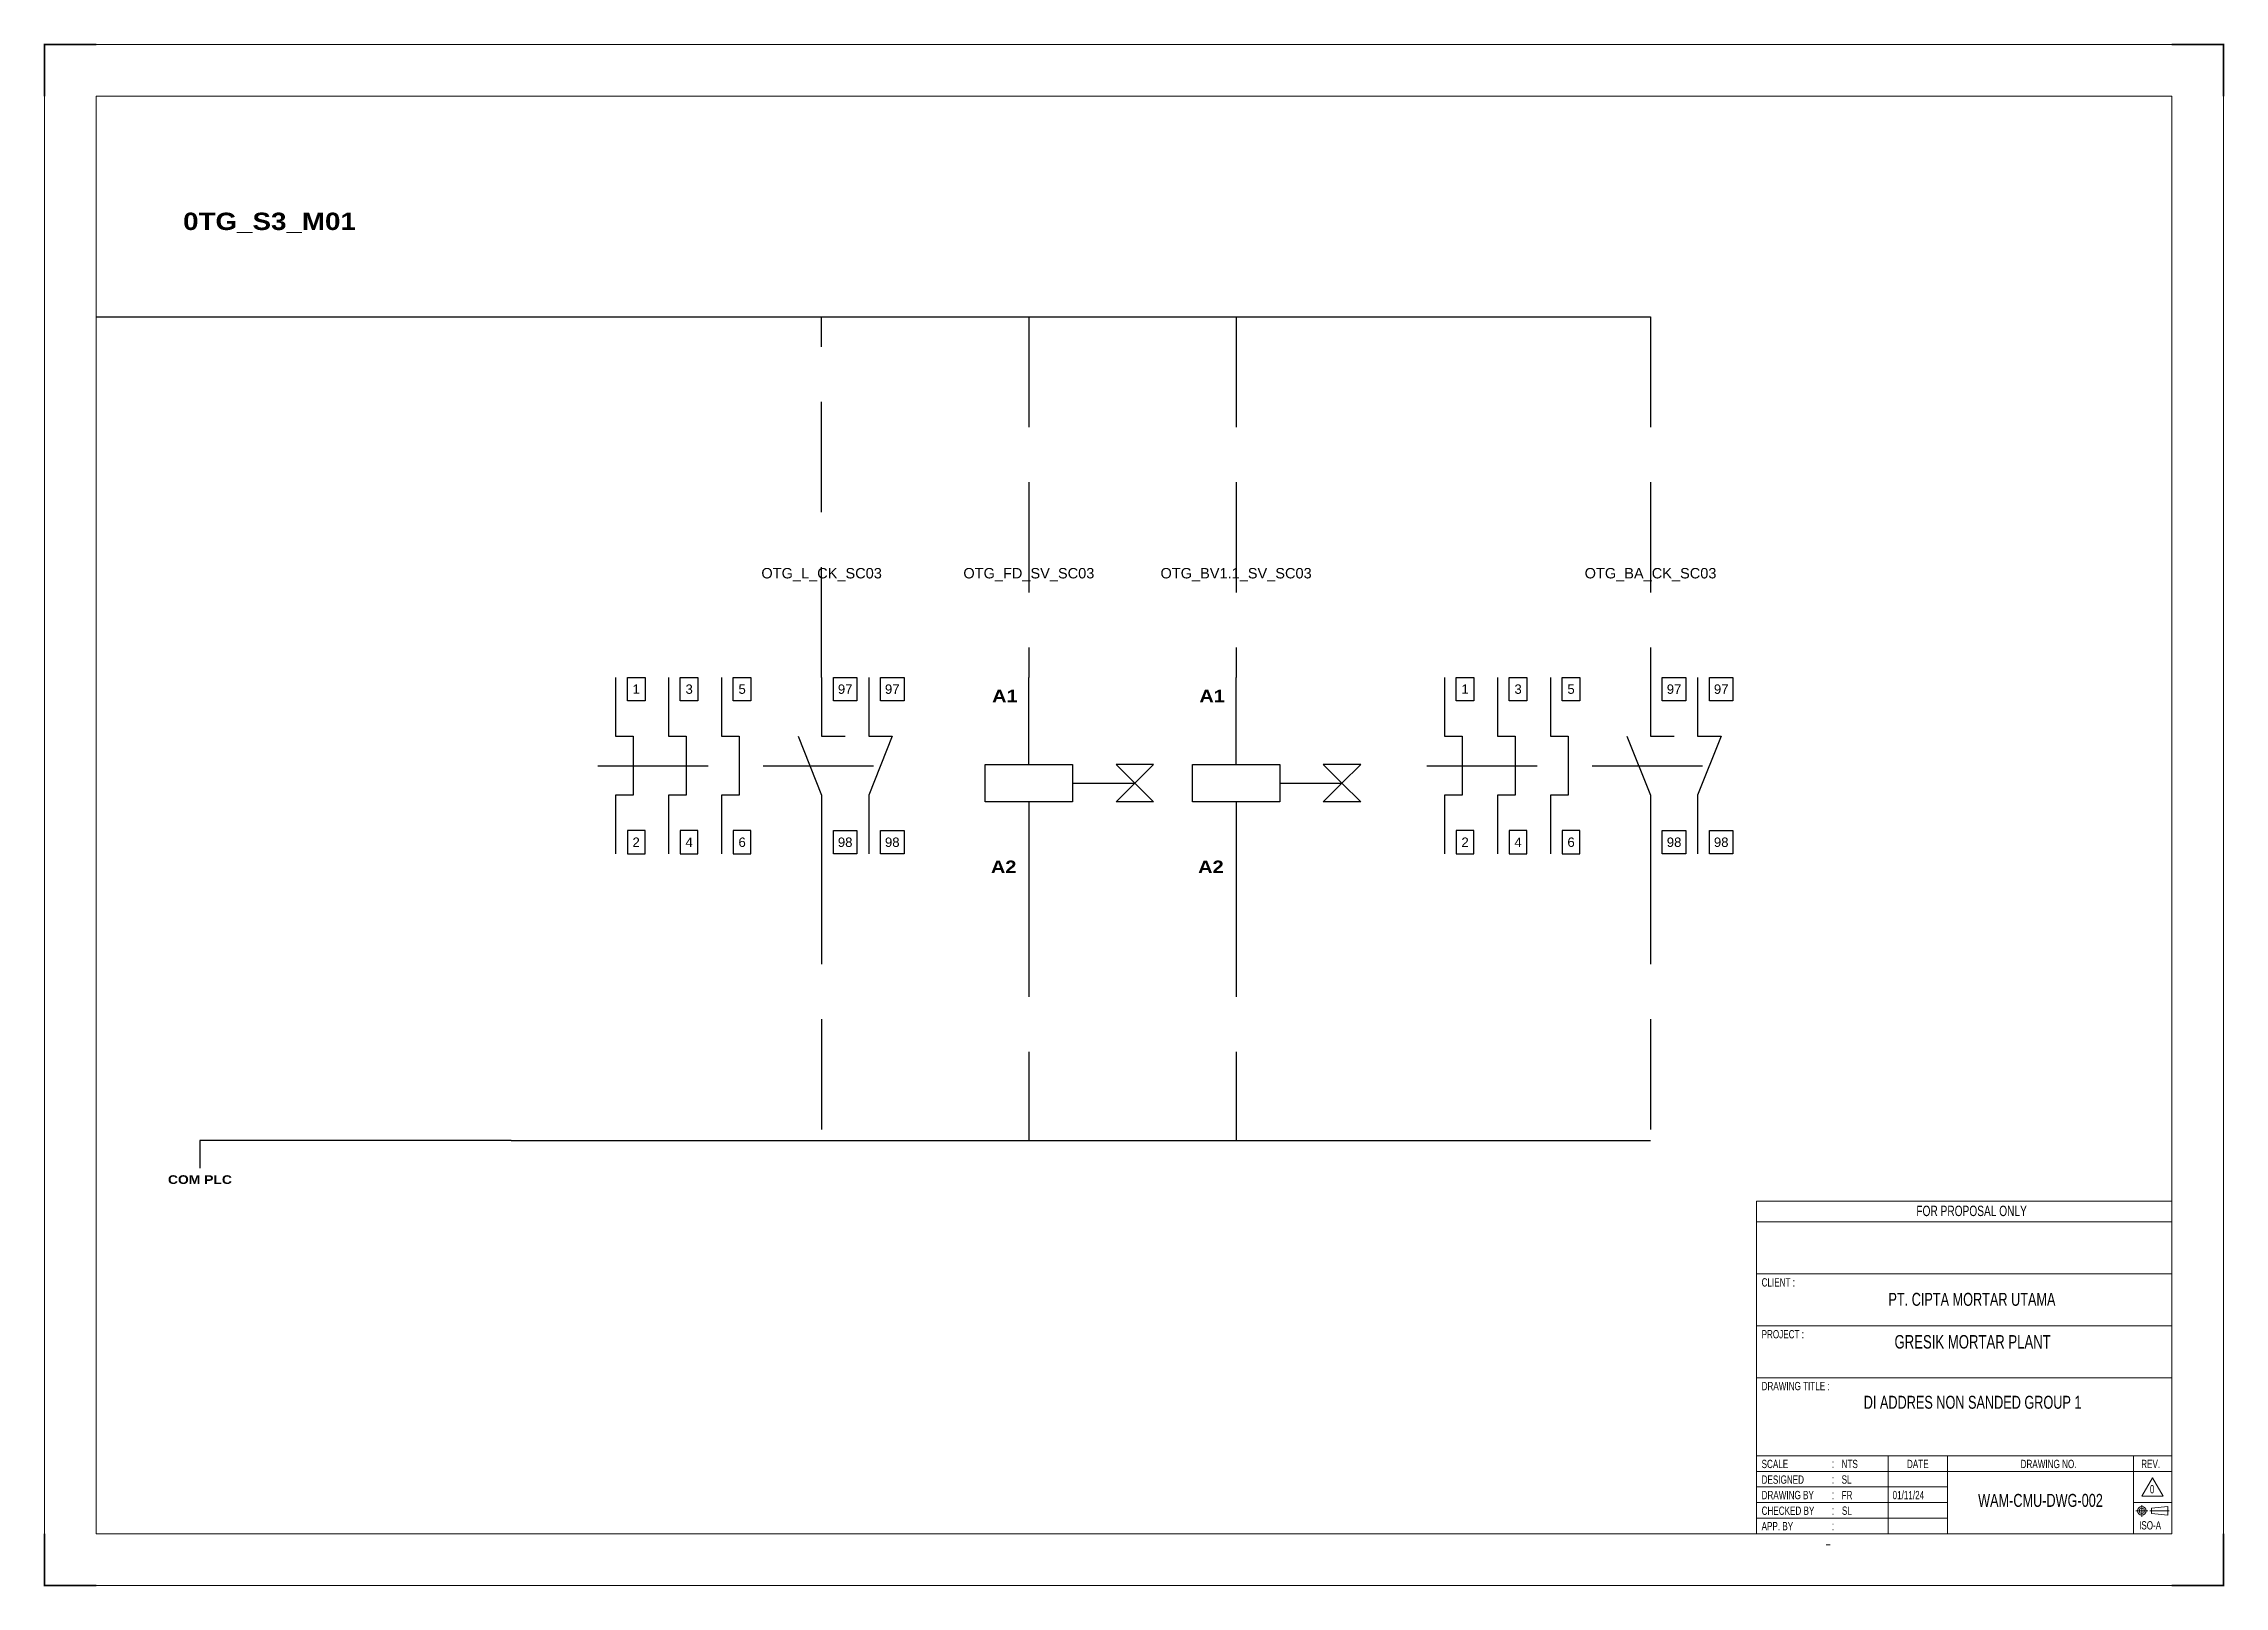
# Model space of a CAD drawing. Header units: centimetres. Extents: x -6233 to 67854, y 107 to 55669.
# Drawn here: x 61571 to 67854, y 30945 to 35389 of the extents above; entities that cross this region are included whole.
import ezdxf
from ezdxf.enums import TextEntityAlignment as Align

# ---------------------------------------------------------------- set-up
doc = ezdxf.new("R2010")
doc.units = ezdxf.units.CM
doc.header["$LTSCALE"] = 25.4
doc.linetypes.add('CENTER', pattern=[2, 1.25, -0.25, 0.25, -0.25])
doc.linetypes.add('HIDDEN', pattern=[0.375, 0.25, -0.125])
for name, color, linetype in [('1', 7, 'Continuous'), ('Etiket-Line-L', 7, 'Continuous'), ('EtIket-Line-S', 2, 'Continuous'), ('Etiket-Text-List0', 2, 'Continuous'), ('Etiket-Text-List1', 3, 'Continuous'), ('Etiket-Text-List2', 1, 'Continuous')]:
    doc.layers.add(name, color=color, linetype=linetype)
for name, color, linetype, lineweight in [('Center_line', 2, 'CENTER', 5), ('Etiket', 7, 'Continuous', 5), ('Object', 4, 'Continuous', 25)]:
    doc.layers.add(name, color=color, linetype=linetype, lineweight=lineweight)
doc.styles.add('Bold', font='ariblk.ttf', dxfattribs={"height": 25.4})
doc.styles.add('DIM', font='romans', dxfattribs={"height": 6.096})
doc.styles.get("Standard").update_dxf_attribs({"font": 'arial.ttf', "height": 25.4})

msp = doc.modelspace()

# ---------------------------------------------------------------- texts
at = {"ltscale": 500, "style": 'Bold'}
msp.add_text('0TG_S3_M01', height=50, dxfattribs=at).set_placement((61973.1, 34852.3))
at = {"ltscale": 50}
for s, p in [('OTG_L_CK_SC03', (63812.6, 33863.7)), ('OTG_FD_SV_SC03', (64409.6, 33863.7)), ('OTG_BV1.1_SV_SC03', (65006.6, 33863.7)), ('OTG_BA_CK_SC03', (66200.6, 33863.7))]:
    msp.add_text(s, height=30, dxfattribs=at).set_placement(p, align=Align.MIDDLE_CENTER)
at = {"ltscale": 500}
for s, height, p in [('1', 27.1, (63278.3, 33529.8)), ('3', 27.1, (63431, 33529.8)), ('5', 27.1, (63583.6, 33529.8)), ('97', 27.13, (63880.4, 33529.8)), ('97', 27.13, (64016.1, 33529.8)), ('1', 27.1, (65666.3, 33529.8)), ('3', 27.1, (65819, 33529.8)), ('5', 27.1, (65971.6, 33529.8)), ('97', 27.13, (66268.4, 33529.8)), ('97', 27.13, (66404.1, 33529.8)), ('2', 27.1, (63278.3, 33088.8)), ('4', 27.1, (63431, 33088.8)), ('6', 27.1, (63583.6, 33088.8)), ('98', 27.13, (63880.4, 33088.8)), ('98', 27.13, (64016.1, 33088.8)), ('2', 27.1, (65666.3, 33088.8)), ('4', 27.1, (65819, 33088.8)), ('6', 27.1, (65971.6, 33088.8)), ('98', 27.13, (66268.4, 33088.8)), ('98', 27.13, (66404.1, 33088.8))]:
    msp.add_text(s, height=height, dxfattribs=at).set_placement(p, align=Align.MIDDLE_CENTER)
at = {"ltscale": 500, "style": 'Bold'}
for p in [(64377.2, 33527.8), (64974.2, 33527.8)]:
    msp.add_text('A1', height=35.9, dxfattribs=at).set_placement(p, align=Align.TOP_RIGHT)
for p in [(64373.7, 32989.3), (64970.7, 32989.3)]:
    msp.add_text('A2', height=35.9, dxfattribs=at).set_placement(p, align=Align.BOTTOM_RIGHT)
at = {"ltscale": 50, "style": 'Bold'}
msp.add_text('COM PLC', height=25, dxfattribs=at).set_placement((62021.6, 32129.5), align=Align.TOP_CENTER)

# ---------------------------------------------------------------- blocks, each defined once
blk = doc.blocks.new('x5 Out Line')
at = {"const_width": 0.3}
for points in [[(9.65, 286.71), (0, 286.71), (0, 277.06)], [(405.45, 277.06), (405.45, 286.71), (395.8, 286.71)], [(0, 9.65), (0, 0), (9.65, 0)], [(405.45, 9.65), (405.45, 0), (395.8, 0)]]:
    blk.add_lwpolyline(points, dxfattribs=at)
at = {"lineweight": 15}
blk.add_lwpolyline([(395.8, 9.65), (395.8, 277.06), (9.65, 277.06), (9.65, 9.65)], close=True, dxfattribs=at)
at = {"layer": 'EtIket-Line-S', "lineweight": 9, "ltscale": 0.5}
blk.add_lwpolyline([(0, 0), (405.45, 0), (405.45, 286.71), (0, 286.71)], close=True, dxfattribs=at)
blk = doc.blocks.new('A$C6CDB76E5')
at = {"lineweight": 15}
for p, q in [((-196.2, 0), (-196.2, 157.1)), ((-196.2, 157.1), (0, 157.1)), ((0, 0), (0, 157.1)), ((-196.2, 147.3), (0, 147.3)), ((-196.2, 122.8), (0, 122.8)), ((-196.2, 98.2), (0, 98.2)), ((-196.2, 73.7), (0, 73.7)), ((-196.2, 36.8), (0, 36.8)), ((-134, 0), (-134, 36.8)), ((-105.9, 0), (-105.9, 36.8)), ((-18.1, 0), (-18.1, 36.8)), ((-196.2, 29.4), (0, 29.4)), ((-196.2, 22.1), (-105.9, 22.1)), ((-196.2, 14.7), (-105.9, 14.7)), ((-18.1, 14.7), (0, 14.7)), ((-196.2, 7.4), (-105.9, 7.4))]:
    blk.add_line(p, q, dxfattribs=at)
at = {"layer": 'Center_line', "lineweight": 13}
for p, q in [((-16.9, 10.8), (-11.3, 10.8)), ((-14.1, 13.5), (-14.1, 8)), ((-10.3, 10.8), (-1.2, 10.8))]:
    blk.add_line(p, q, dxfattribs=at)
at = {"layer": 'Etiket-Line-L', "lineweight": 15}
for p, q in [((0, 0), (0, 122.6)), ((-196.2, 0), (0, 0))]:
    blk.add_line(p, q, dxfattribs=at)
blk.add_lwpolyline([(-9, 26.4), (-4, 17.7), (-14.1, 17.7)], close=True, dxfattribs=at)
at = {"layer": 'Object', "lineweight": 15}
blk.add_lwpolyline([(-9.5, 9.5), (-1.9, 8.7), (-1.9, 12.8), (-9.5, 12)], close=True, dxfattribs=at)
for radius in [2.03, 1.27]:
    blk.add_circle((-14.1, 10.8), radius, dxfattribs=at)
at = {"layer": '1', "color": 3, "lineweight": 9, "width": 0.7}
blk.add_text('ISO-A', height=3.91, dxfattribs=at).set_placement((-15.4, 2))
at = {"layer": 'Etiket-Text-List0', "lineweight": 13, "width": 0.7}
for s, height, p in [('CLIENT :', 3.92, (-193.8, 116.8)), ('PROJECT :', 3.92, (-193.8, 92.3)), ('DRAWING TITLE :', 3.923, (-193.8, 67.8)), ('SCALE', 3.92, (-193.8, 31)), (':', 4.17, (-160.6, 31)), ('DATE', 3.92, (-125.1, 31)), ('DRAWING NO.', 3.923, (-71.4, 31)), ('REV.', 3.92, (-14.4, 31)), ('DESIGNED', 3.92, (-193.8, 23.6)), (':', 4.17, (-160.6, 23.6)), ('CHECKED BY ', 3.923, (-193.8, 8.9)), ('DRAWING BY', 3.92, (-193.8, 16.3)), (':', 4.17, (-160.6, 16.3)), (':', 4.17, (-160.6, 8.9)), ('APP. BY ', 3.92, (-193.8, 1.6)), (':', 4.17, (-160.6, 1.6))]:
    blk.add_text(s, height=height, dxfattribs=at).set_placement(p)
at = {"layer": 'Etiket-Text-List1', "lineweight": 9, "width": 0.7}
for tag, p in [('1:XXXX', (-156, 31)), ('EN', (-156, 23.6)), ('DD/MM/YY', (-131.3, 23.6)), ('1', (-10.3, 19.1)), ('EN', (-156, 16.3)), ('EN', (-155.8, 8.9)), ('DD/MM/YY', (-131.3, 16.3)), ('DD/MM/YY', (-131.3, 8.9)), ('EN', (-155.7, 1.6)), ('DD/MM/YY', (-131.3, 1.6))]:
    blk.add_attdef(tag, p, '', height=3.92, dxfattribs=at)
at = {"layer": 'Etiket-Text-List2', "lineweight": 13, "width": 0.7}
for tag, height, p in [('FOR FABRICATION', 4.9, (-94.6, 150.1)), ('CLIENT_NAME', 6.13, (-94.1, 107.7)), ('PROJECT_1', 4.9, (-94.1, 87.5)), ('PROJECT_2', 4.9, (-94.1, 79.2)), ('DRAWING_TITLE1', 6.13, (-94.1, 59)), ('DRAWING_TITLE2', 6.13, (-94.1, 49.9)), ('DRAWING_TITLE3', 6.13, (-94.1, 40.1)), ('LDP-X-XXX-AR-01', 6.13, (-62, 12.7))]:
    blk.add_attdef(tag, text='', height=height, dxfattribs=at).set_placement(p, align=Align.CENTER)

# ---------------------------------------------------------------- linework, layer by layer
at = {"color": 146, "ltscale": 50, "true_color": 0x105689}
for p, q in [((61723.1, 34602.3), (62320.1, 34602.3)), ((62320.1, 34602.3), (62917.1, 34602.3)), ((62917.1, 34602.3), (63514.1, 34602.3)), ((63514.1, 34602.3), (64111.1, 34602.3)), ((64111.1, 34602.3), (64708.1, 34602.3)), ((64708.1, 34602.3), (65305.1, 34602.3)), ((65305.1, 34602.3), (65902.1, 34602.3)), ((65902.1, 34602.3), (66200.6, 34602.3)), ((62918.1, 32229.5), (62021.6, 32229.5)), ((62021.6, 32229.5), (62021.6, 32149.5)), ((62918.1, 32229.5), (64113.1, 32229.5)), ((64113.1, 32229.5), (64113.1, 32229.5)), ((64113.1, 32229.5), (65308.1, 32229.5)), ((65308.1, 32229.5), (66200.6, 32229.5))]:
    msp.add_line(p, q, dxfattribs=at)
at = {"color": 146, "linetype": 'HIDDEN', "ltscale": 50, "true_color": 0x105689}
for p, q in [((63812.6, 33563.7), (63812.6, 34602.3)), ((64409.6, 34602.3), (64409.6, 33563.7)), ((65006.6, 34602.3), (65006.6, 33563.7)), ((66200.6, 34602.3), (66200.6, 33563.7)), ((63812.6, 33054.9), (63812.6, 32229.5)), ((66200.6, 33054.9), (66200.6, 32229.5)), ((64409.6, 32961.2), (64409.6, 32229.5)), ((65006.6, 32961.2), (65006.6, 32229.5))]:
    msp.add_line(p, q, dxfattribs=at)
at = {"ltscale": 50}
for p, q in [((63812.6, 33563.7), (63812.6, 33394.1)), ((63948.2, 33563.7), (63948.2, 33394.1)), ((64409.6, 33312.4), (64409.6, 33563.7)), ((65006.6, 33312.4), (65006.6, 33563.7)), ((66200.6, 33563.7), (66200.6, 33394.1)), ((66336.2, 33563.7), (66336.2, 33394.1)), ((63812.6, 33224.5), (63812.6, 33054.9)), ((63948.2, 33224.5), (63948.2, 33054.9)), ((64409.6, 33204.7), (64409.6, 32953.4)), ((65006.6, 33204.7), (65006.6, 32953.4)), ((66200.6, 33224.5), (66200.6, 33054.9)), ((66336.2, 33224.5), (66336.2, 33054.9))]:
    msp.add_line(p, q, dxfattribs=at)
at = {"linetype": 'HIDDEN', "ltscale": 50}
for p, q in [((63168.1, 33309.3), (64117.8, 33309.3)), ((65556.1, 33309.3), (66505.8, 33309.3)), ((64535.2, 33258.6), (64714.7, 33258.6)), ((65132.2, 33258.6), (65311.7, 33258.6))]:
    msp.add_line(p, q, dxfattribs=at)
at = {"color": 1, "ltscale": 50}
for points in [[(63219, 33563.7), (63219, 33394.1), (63269.9, 33394.1), (63269.9, 33224.5), (63219, 33224.5), (63219, 33054.9)], [(63371.6, 33563.7), (63371.6, 33394.1), (63422.5, 33394.1), (63422.5, 33224.5), (63371.6, 33224.5), (63371.6, 33054.9)], [(63524.3, 33563.7), (63524.3, 33394.1), (63575.1, 33394.1), (63575.1, 33224.5), (63524.3, 33224.5), (63524.3, 33054.9)], [(65607, 33563.7), (65607, 33394.1), (65657.9, 33394.1), (65657.9, 33224.5), (65607, 33224.5), (65607, 33054.9)], [(65759.6, 33563.7), (65759.6, 33394.1), (65810.5, 33394.1), (65810.5, 33224.5), (65759.6, 33224.5), (65759.6, 33054.9)], [(65912.3, 33563.7), (65912.3, 33394.1), (65963.1, 33394.1), (65963.1, 33224.5), (65912.3, 33224.5), (65912.3, 33054.9)]]:
    msp.add_lwpolyline(points, dxfattribs=at)
at = {"ltscale": 50}
for points in [[(63252.9, 33563.7), (63303.8, 33563.7), (63303.8, 33495.9), (63252.9, 33495.9)], [(63405.5, 33563.7), (63456.4, 33563.7), (63456.4, 33495.9), (63405.5, 33495.9)], [(63558.2, 33563.7), (63609, 33563.7), (63609, 33495.9), (63558.2, 33495.9)], [(63846.5, 33563.7), (63914.3, 33563.7), (63914.3, 33495.9), (63846.5, 33495.9)], [(63982.1, 33563.7), (64050, 33563.7), (64050, 33495.9), (63982.1, 33495.9)], [(65640.9, 33563.7), (65691.8, 33563.7), (65691.8, 33495.9), (65640.9, 33495.9)], [(65793.5, 33563.7), (65844.4, 33563.7), (65844.4, 33495.9), (65793.5, 33495.9)], [(65946.2, 33563.7), (65997, 33563.7), (65997, 33495.9), (65946.2, 33495.9)], [(66234.5, 33563.7), (66302.3, 33563.7), (66302.3, 33495.9), (66234.5, 33495.9)], [(66370.1, 33563.7), (66438, 33563.7), (66438, 33495.9), (66370.1, 33495.9)], [(64283.9, 33312.4), (64535.2, 33312.4), (64535.2, 33204.7), (64283.9, 33204.7)], [(64714.7, 33258.6), (64768.5, 33312.4), (64660.8, 33312.4)], [(64880.9, 33312.4), (65132.2, 33312.4), (65132.2, 33204.7), (64880.9, 33204.7)], [(65311.7, 33258.6), (65365.5, 33312.4), (65257.8, 33312.4)], [(64714.7, 33258.6), (64768.5, 33204.7), (64660.8, 33204.7)], [(65311.7, 33258.6), (65365.5, 33204.7), (65257.8, 33204.7)], [(63252.9, 33054.9), (63303.8, 33054.9), (63303.8, 33122.8), (63252.9, 33122.8)], [(63405.5, 33054.9), (63456.4, 33054.9), (63456.4, 33122.8), (63405.5, 33122.8)], [(63558.2, 33054.9), (63609, 33054.9), (63609, 33122.8), (63558.2, 33122.8)], [(63846.5, 33122.8), (63914.3, 33122.8), (63914.3, 33054.9), (63846.5, 33054.9)], [(63982.1, 33122.8), (64050, 33122.8), (64050, 33054.9), (63982.1, 33054.9)], [(65640.9, 33054.9), (65691.8, 33054.9), (65691.8, 33122.8), (65640.9, 33122.8)], [(65793.5, 33054.9), (65844.4, 33054.9), (65844.4, 33122.8), (65793.5, 33122.8)], [(65946.2, 33054.9), (65997, 33054.9), (65997, 33122.8), (65946.2, 33122.8)], [(66234.5, 33122.8), (66302.3, 33122.8), (66302.3, 33054.9), (66234.5, 33054.9)], [(66370.1, 33122.8), (66438, 33122.8), (66438, 33054.9), (66370.1, 33054.9)]]:
    msp.add_lwpolyline(points, close=True, dxfattribs=at)
for points in [[(63744.7, 33394.1), (63812.6, 33224.5)], [(63812.6, 33394.1), (63880.4, 33394.1)], [(63948.2, 33394.1), (64016.1, 33394.1), (63948.2, 33224.5)], [(66132.7, 33394.1), (66200.6, 33224.5)], [(66200.6, 33394.1), (66268.4, 33394.1)], [(66336.2, 33394.1), (66404.1, 33394.1), (66336.2, 33224.5)]]:
    msp.add_lwpolyline(points, dxfattribs=at)

# ---------------------------------------------------------------- block references
at = {"layer": 'Etiket', "lineweight": 0}
ref = msp.add_blockref('A$C6CDB76E5', (67701.9, 31097), dxfattribs=dict(at, xscale=6.095870930054101, yscale=6.095870930054101, zscale=6.095870930054101))
ref.add_attrib('FOR FABRICATION', 'FOR PROPOSAL ONLY', dxfattribs={"layer": 'Etiket-Text-List2', "lineweight": 13, "height": 29.894, "width": 0.7}).set_placement((67125.5, 32011.9), align=Align.CENTER)
ref.add_attrib('CLIENT_NAME', 'PT. CIPTA MORTAR UTAMA', dxfattribs={"layer": 'Etiket-Text-List2', "lineweight": 13, "height": 37.368, "width": 0.7}).set_placement((67126.5, 31753.4), align=Align.CENTER)
ref.add_attrib('PROJECT_1', 'GRESIK MORTAR PLANT', dxfattribs={"layer": 'Etiket-Text-List2', "lineweight": 13, "height": 38.709, "width": 0.7}).set_placement((67128.4, 31630.4), align=Align.CENTER)
ref.add_attrib('DRAWING_TITLE1', 'DI ADDRES NON SANDED GROUP 1', dxfattribs={"layer": 'Etiket-Text-List2', "lineweight": 13, "height": 37.368, "width": 0.7}).set_placement((67128.4, 31456.9), align=Align.CENTER)
ref.add_attrib('1:XXXX', 'NTS', (66751, 31286), dxfattribs={"layer": 'Etiket-Text-List1', "lineweight": 13, "height": 23.92, "width": 0.7})
ref.add_attrib('EN', 'SL', (66751, 31241.1), dxfattribs={"layer": 'Etiket-Text-List1', "lineweight": 13, "height": 23.92, "width": 0.7})
ref.add_attrib('EN', 'FR', (66751, 31196.3), dxfattribs={"layer": 'Etiket-Text-List1', "lineweight": 13, "height": 23.92, "width": 0.7})
ref.add_attrib('DD/MM/YY', '01/11/24', (66897.8, 31196.3), dxfattribs={"layer": 'Etiket-Text-List1', "lineweight": 13, "height": 23.92, "width": 0.7})
ref.add_attrib('EN', 'SL', (66751.9, 31151.4), dxfattribs={"layer": 'Etiket-Text-List1', "lineweight": 13, "height": 23.92, "width": 0.7})
ref.add_attrib('LDP-X-XXX-AR-01', 'WAM-CMU-DWG-002', dxfattribs={"layer": 'Etiket-Text-List2', "lineweight": 15, "height": 37.368, "width": 0.7}).set_placement((67323.9, 31174.3), align=Align.CENTER)
ref.add_attrib('1', '0', (67639.1, 31213.2), dxfattribs={"layer": 'Etiket-Text-List1', "lineweight": 13, "height": 23.9, "width": 0.7})
at = {"layer": 'Etiket-Line-L', "lineweight": 0}
ref = msp.add_blockref('x5 Out Line', (61573.6, 30947.6), dxfattribs=dict(at, xscale=15.48351216233742, yscale=15.48351216233742, zscale=15.48351216233742))
ref.add_attrib('FILE_NAME', '-', (66703.8, 31055.5), dxfattribs={"layer": 'Etiket-Text-List1', "lineweight": 13, "height": 21.7, "style": 'DIM', "width": 0.7})

msp.set_redraw_order([(e.dxf.handle, doc.entitydb.next_handle()) for e in msp.query("TEXT MTEXT ATTDEF DIMENSION ARC_DIMENSION")])  # texts and dimensions are drawn at this point

doc.saveas('drawing.dxf')
